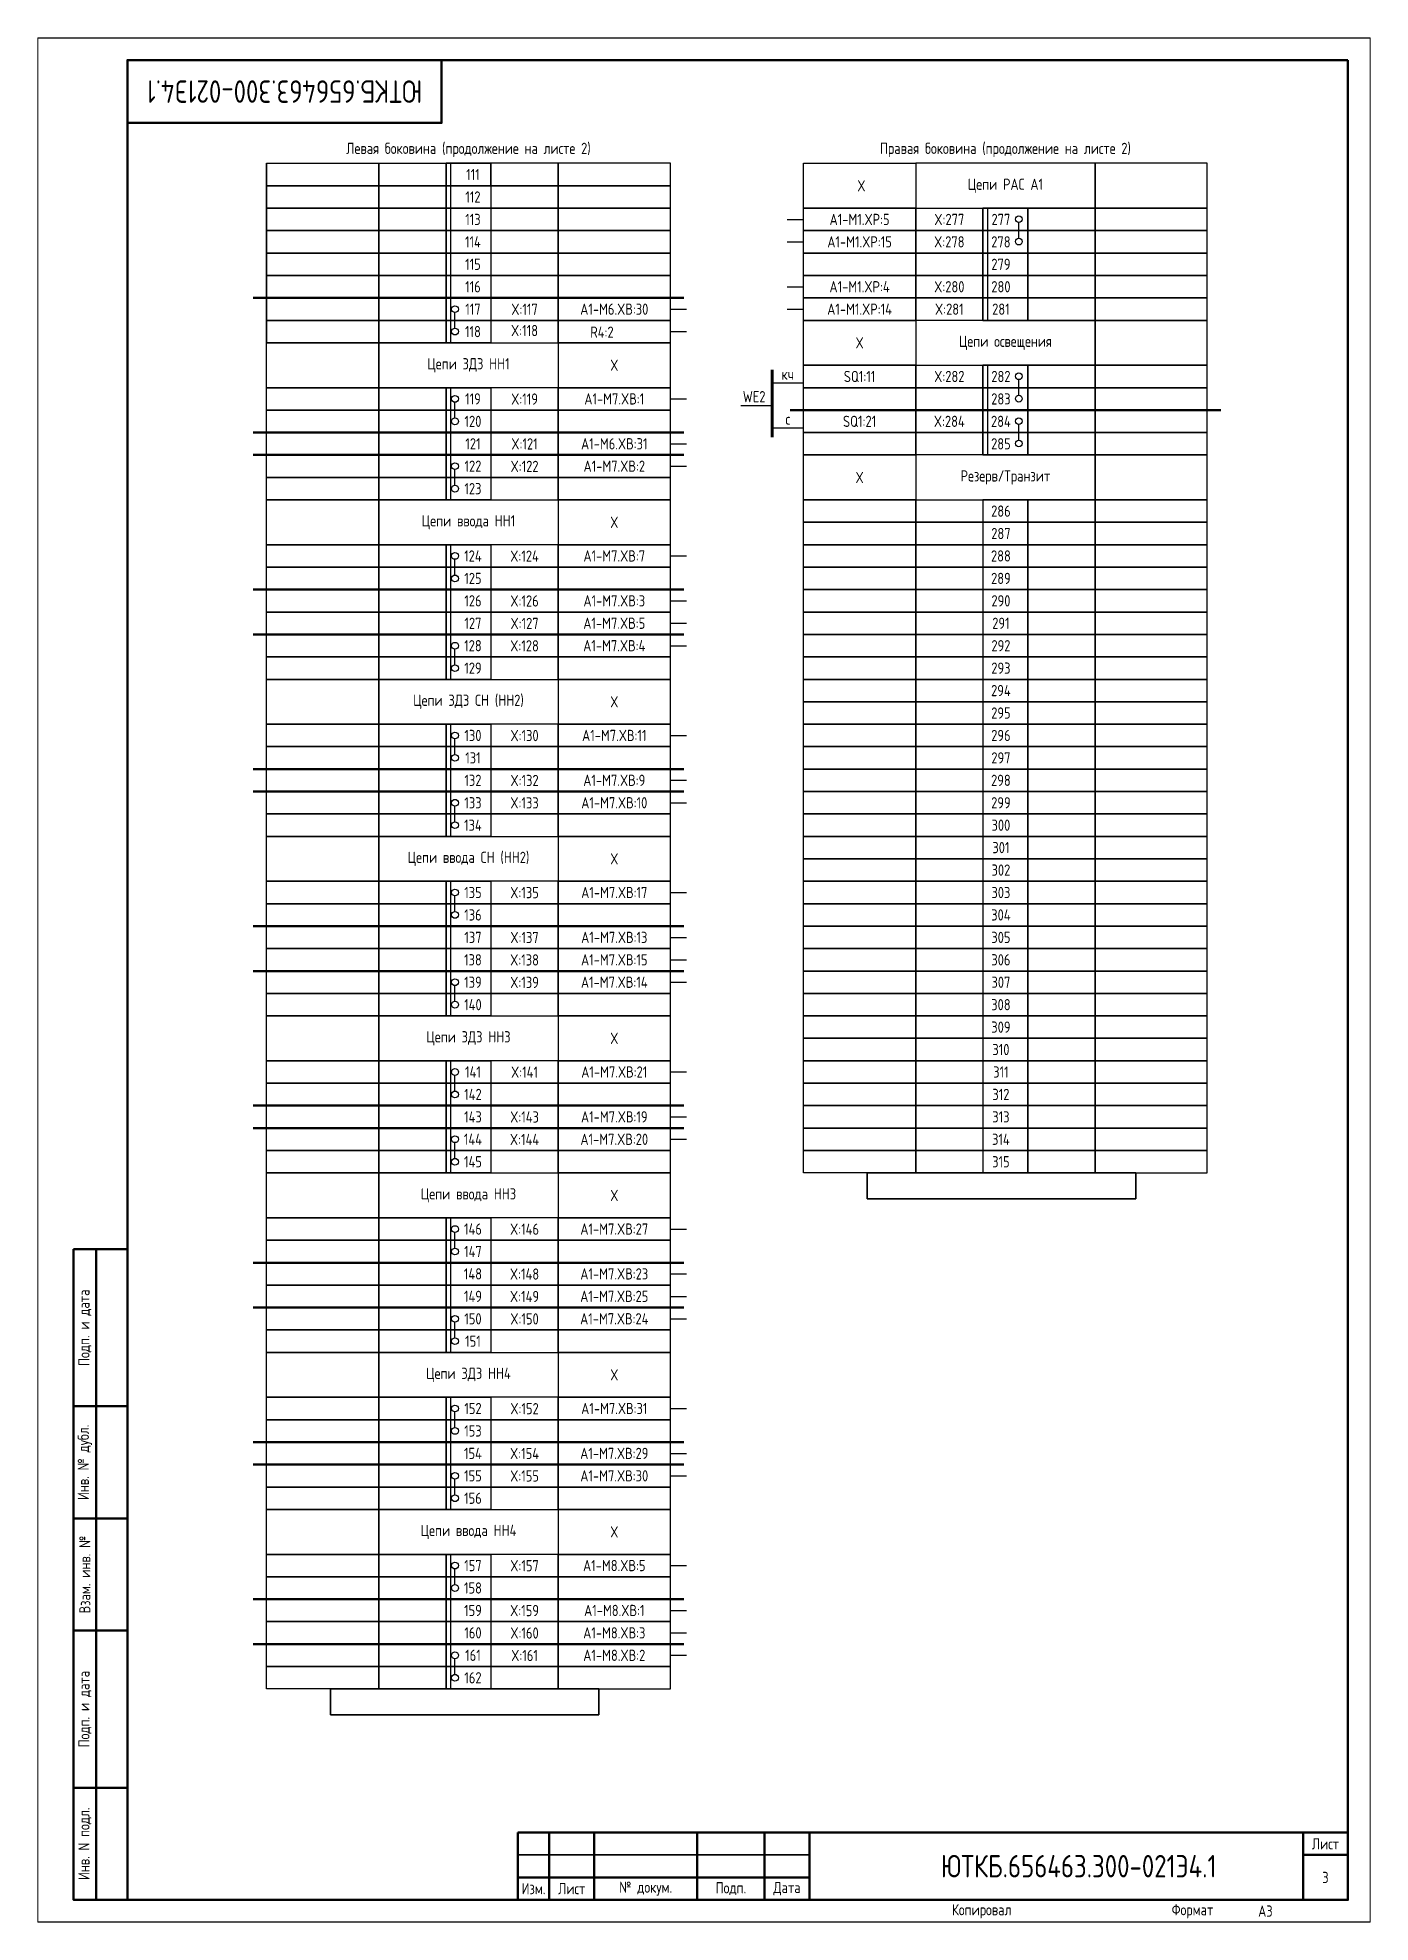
# Paper-space layout 'Э4.1_3' of a CAD drawing. Header units: millimetres, sheet in inches. Extents: x 252.6 to 269.3, y 96.7 to 120.3.
# The model-space entities are those that its viewports show. They can reach past a viewport. Long polylines and large blocks are cut down to what shows.
import ezdxf

# ---------------------------------------------------------------- set-up
doc = ezdxf.new("R2010")
doc.units = ezdxf.units.MM
doc.styles.add('Gost_type_A', font='GOST_0.TTF')

psp = doc.layouts.new('Э4.1_3')

msp = doc.modelspace()

# ---------------------------------------------------------------- texts
at = {"insert": (4009, 408), "char_height": 5, "width": 70, "attachment_point": 5, "rotation": 180, "style": 'Gost_type_A'}
msp.add_mtext('ЮТКБ.656463.300-021Э4.1', dxfattribs=at)
at = {"style": 'Gost_type_A'}
for s, insert, char_height, width, attachment_point in [('Левая боковина (продолжение на листе 2)', (4050, 395), 2.5, 90, 5), ('Правая боковина (продолжение на листе 2)', (4169.67, 395), 2.5, 90, 5), ('X', (4137.58, 387), 2.5, 25, 5), ('Цепи РАС А1', (4169.67, 387), 2.5, 40, 5), ('A1-М1.XP:5', (4137.17, 379.5), 2.5, 25, 5), ('A1-М1.XP:15', (4137.17, 374.5), 2.5, 25, 5), ('A1-М1.XP:4', (4137.17, 364.5), 2.5, 25, 5), ('A1-М6.XВ:30', (4082.5, 359.5), 2.5, 25, 5), ('A1-М1.XP:14', (4137.17, 359.5), 2.5, 25, 5), ('R4:2', (4079.75, 354.38), 2.5, 25, 5), ('X', (4137.17, 352), 2.5, 25, 5), ('Цепи освещения', (4169.67, 352), 2.5, 40, 5), ('Цепи ЗДЗ НН1', (4050, 347), 2.5, 40, 5), ('X', (4082.5, 347), 2.5, 25, 5), ('кч', (4121.17, 345), 2.5, 7, 5), ('SQ1:11', (4137.17, 344.5), 2.5, 25, 5), ('A1-М7.XВ:1', (4082.5, 339.5), 2.5, 25, 5), ('WE2', (4113.67, 340), 2.5, 7, 5), ('с', (4121.17, 335), 2.5, 7, 5), ('SQ1:21', (4137.17, 334.5), 2.5, 25, 5), ('A1-М6.XВ:31', (4082.5, 329.5), 2.5, 25, 5), ('A1-М7.XВ:2', (4082.5, 324.5), 2.5, 25, 5), ('Резерв/Транзит', (4169.67, 322), 2.5, 40, 5), ('X', (4137.17, 322), 2.5, 25, 5), ('Цепи ввода НН1', (4050, 312), 2.5, 40, 5), ('X', (4082.5, 312), 2.5, 25, 5), ('A1-М7.XВ:7', (4082.5, 304.5), 2.5, 25, 5), ('A1-М7.XВ:3', (4082.5, 294.5), 2.5, 25, 5), ('A1-М7.XВ:5', (4082.5, 289.5), 2.5, 25, 5), ('A1-М7.XВ:4', (4082.5, 284.5), 2.5, 25, 5), ('Цепи ЗДЗ СН (НН2)', (4050, 272), 2.5, 40, 5), ('X', (4082.5, 272), 2.5, 25, 5), ('A1-М7.XВ:11', (4082.5, 264.5), 2.5, 25, 5), ('A1-М7.XВ:9', (4082.5, 254.5), 2.5, 25, 5), ('A1-М7.XВ:10', (4082.5, 249.5), 2.5, 25, 5), ('Цепи ввода СН (НН2)', (4050, 237), 2.5, 40, 5), ('X', (4082.5, 237), 2.5, 25, 5), ('A1-М7.XВ:17', (4082.5, 229.5), 2.5, 25, 5), ('A1-М7.XВ:13', (4082.5, 219.5), 2.5, 25, 5), ('A1-М7.XВ:15', (4082.5, 214.5), 2.5, 25, 5), ('A1-М7.XВ:14', (4082.5, 209.5), 2.5, 25, 5), ('Цепи ЗДЗ НН3', (4050, 197), 2.5, 40, 5), ('X', (4082.5, 197), 2.5, 25, 5), ('A1-М7.XВ:21', (4082.5, 189.5), 2.5, 25, 5), ('A1-М7.XВ:19', (4082.5, 179.5), 2.5, 25, 5), ('A1-М7.XВ:20', (4082.5, 174.5), 2.5, 25, 5), ('Цепи ввода НН3', (4050, 162), 2.5, 40, 5), ('X', (4082.5, 162), 2.5, 25, 5), ('A1-М7.XВ:27', (4082.5, 154.5), 2.5, 25, 5), ('A1-М7.XВ:23', (4082.5, 144.5), 2.5, 25, 5), ('A1-М7.XВ:25', (4082.5, 139.5), 2.5, 25, 5), ('A1-М7.XВ:24', (4082.5, 134.5), 2.5, 25, 5), ('Цепи ЗДЗ НН4', (4050, 122), 2.5, 40, 5), ('X', (4082.5, 122), 2.5, 25, 5), ('A1-М7.XВ:31', (4082.5, 114.5), 2.5, 25, 5), ('A1-М7.XВ:29', (4082.5, 104.5), 2.5, 25, 5), ('A1-М7.XВ:30', (4082.5, 99.5), 2.5, 25, 5), ('Цепи ввода НН4', (4050, 87), 2.5, 40, 5), ('X', (4082.5, 87), 2.5, 25, 5), ('A1-М8.XВ:5', (4082.5, 79.5), 2.5, 25, 5), ('A1-М8.XВ:1', (4082.5, 69.5), 2.5, 25, 5), ('A1-М8.XВ:3', (4082.5, 64.5), 2.5, 25, 5), ('A1-М8.XВ:2', (4082.5, 59.5), 2.5, 25, 5), ('ЮТКБ.656463.300-021Э4.1', (4186, 12.5), 5, 120, 5), ('3', (4241, 10), 2.5, 10, 5), ('A3', (4226, 2.5), 2.5, 20, 4), ('A3', (4226, 2.5), 2.5, 20, 4)]:
    msp.add_mtext(s, dxfattribs=dict(at, insert=insert, char_height=char_height, width=width, attachment_point=attachment_point))
at = {"ltscale": 10, "char_height": 2.5, "attachment_point": 5, "style": 'Gost_type_A'}
for s, insert, width in [('111', (4051, 389.5), 8), ('112', (4051, 384.5), 8), ('113', (4051, 379.5), 8), ('X:277', (4157.17, 379.5), 15), ('277', (4168.67, 379.5), 8), ('114', (4051, 374.5), 8), ('X:278', (4157.17, 374.5), 15), ('278', (4168.67, 374.5), 8), ('115', (4051, 369.5), 8), ('279', (4168.67, 369.5), 8), ('116', (4051, 364.5), 8), ('X:280', (4157.17, 364.5), 15), ('280', (4168.67, 364.5), 8), ('117', (4051, 359.5), 8), ('X:117', (4062.5, 359.47), 15), ('X:281', (4157.17, 359.5), 15), ('281', (4168.67, 359.5), 8), ('118', (4051, 354.5), 8), ('X:118', (4062.5, 354.73), 15), ('X:282', (4157.17, 344.5), 15), ('282', (4168.67, 344.5), 8), ('119', (4051, 339.5), 8), ('X:119', (4062.5, 339.47), 15), ('283', (4168.67, 339.5), 8), ('120', (4051, 334.5), 8), ('X:284', (4157.17, 334.5), 15), ('284', (4168.67, 334.5), 8), ('121', (4051, 329.5), 8), ('X:121', (4062.5, 329.47), 15), ('285', (4168.67, 329.5), 8), ('122', (4051, 324.5), 8), ('X:122', (4062.5, 324.47), 15), ('123', (4051, 319.5), 8), ('286', (4168.67, 314.5), 8), ('287', (4168.67, 309.5), 8), ('124', (4051, 304.5), 8), ('X:124', (4062.5, 304.47), 15), ('288', (4168.67, 304.5), 8), ('125', (4051, 299.5), 8), ('289', (4168.67, 299.5), 8), ('126', (4051, 294.5), 8), ('X:126', (4062.5, 294.47), 15), ('290', (4168.67, 294.5), 8), ('127', (4051, 289.5), 8), ('X:127', (4062.5, 289.47), 15), ('291', (4168.67, 289.5), 8), ('128', (4051, 284.5), 8), ('X:128', (4062.5, 284.47), 15), ('292', (4168.67, 284.5), 8), ('129', (4051, 279.5), 8), ('293', (4168.67, 279.5), 8), ('294', (4168.67, 274.5), 8), ('295', (4168.67, 269.5), 8), ('130', (4051, 264.5), 8), ('X:130', (4062.5, 264.47), 15), ('296', (4168.67, 264.5), 8), ('131', (4051, 259.5), 8), ('297', (4168.67, 259.5), 8), ('132', (4051, 254.5), 8), ('X:132', (4062.5, 254.47), 15), ('298', (4168.67, 254.5), 8), ('133', (4051, 249.5), 8), ('X:133', (4062.5, 249.47), 15), ('299', (4168.67, 249.5), 8), ('134', (4051, 244.5), 8), ('300', (4168.67, 244.5), 8), ('301', (4168.67, 239.5), 8), ('302', (4168.67, 234.5), 8), ('135', (4051, 229.5), 8), ('X:135', (4062.5, 229.47), 15), ('303', (4168.67, 229.5), 8), ('136', (4051, 224.5), 8), ('304', (4168.67, 224.5), 8), ('137', (4051, 219.5), 8), ('X:137', (4062.5, 219.47), 15), ('305', (4168.67, 219.5), 8), ('138', (4051, 214.5), 8), ('X:138', (4062.5, 214.47), 15), ('306', (4168.67, 214.5), 8), ('139', (4051, 209.5), 8), ('X:139', (4062.5, 209.47), 15), ('307', (4168.67, 209.5), 8), ('140', (4051, 204.5), 8), ('308', (4168.67, 204.5), 8), ('309', (4168.67, 199.5), 8), ('310', (4168.67, 194.5), 8), ('141', (4051, 189.5), 8), ('X:141', (4062.5, 189.47), 15), ('311', (4168.67, 189.5), 8), ('142', (4051, 184.5), 8), ('312', (4168.67, 184.5), 8), ('143', (4051, 179.5), 8), ('X:143', (4062.5, 179.47), 15), ('313', (4168.67, 179.5), 8), ('144', (4051, 174.5), 8), ('X:144', (4062.5, 174.47), 15), ('314', (4168.67, 174.5), 8), ('145', (4051, 169.5), 8), ('315', (4168.67, 169.5), 8), ('146', (4051, 154.5), 8), ('X:146', (4062.5, 154.47), 15), ('147', (4051, 149.5), 8), ('148', (4051, 144.5), 8), ('X:148', (4062.5, 144.47), 15), ('149', (4051, 139.5), 8), ('X:149', (4062.5, 139.47), 15), ('150', (4051, 134.5), 8), ('X:150', (4062.5, 134.47), 15), ('151', (4051, 129.5), 8), ('152', (4051, 114.5), 8), ('X:152', (4062.5, 114.47), 15), ('153', (4051, 109.5), 8), ('154', (4051, 104.5), 8), ('X:154', (4062.5, 104.47), 15), ('155', (4051, 99.5), 8), ('X:155', (4062.5, 99.47), 15), ('156', (4051, 94.5), 8), ('157', (4051, 79.5), 8), ('X:157', (4062.5, 79.47), 15), ('158', (4051, 74.5), 8), ('159', (4051, 69.5), 8), ('X:159', (4062.5, 69.47), 15), ('160', (4051, 64.5), 8), ('X:160', (4062.5, 64.47), 15), ('161', (4051, 59.5), 8), ('X:161', (4062.5, 59.47), 15), ('162', (4051, 54.5), 8)]:
    msp.add_mtext(s, dxfattribs=dict(at, insert=insert, width=width))

# ---------------------------------------------------------------- blocks, each defined once
blk = doc.blocks.new('Штамп левый нижний')
at = {"lineweight": 50}
for points in [[(-12, 145), (-7, 145), (-7, 110), (-12, 110)], [(-7, 145), (0, 145), (0, 110), (-7, 110)], [(-12, 110), (-7, 110), (-7, 85), (-12, 85)], [(-7, 110), (0, 110), (0, 85), (-7, 85)], [(-12, 85), (-7, 85), (-7, 60), (-12, 60)], [(-7, 85), (0, 85), (0, 60), (-7, 60)], [(-12, 60), (-7, 60), (-7, 25), (-12, 25)], [(-7, 60), (0, 60), (0, 25), (-7, 25)], [(-12, 25), (-7, 25), (-7, 0), (-12, 0)], [(-7, 25), (0, 25), (0, 0), (-7, 0)]]:
    blk.add_lwpolyline(points, close=True, dxfattribs=at)
at = {"char_height": 2.5, "attachment_point": 5, "rotation": 90, "style": 'Gost_type_A'}
for s, insert, width in [('Подп. и дата', (-9.5, 127.5), 35), ('Инв. № дубл.', (-9.5, 97.5), 25), ('Взам. инв. №', (-9.5, 72.5), 25), ('Подп. и дата', (-9.5, 42.5), 35), ('Инв. N подл.', (-9.5, 12.5), 25)]:
    blk.add_mtext(s, dxfattribs=dict(at, insert=insert, width=width))
blk = doc.blocks.new('Штамп угловой верхний')
at = {"lineweight": 50}
blk.add_lwpolyline([(0, 0), (70, 0), (70, -14), (0, -14)], close=True, dxfattribs=at)
blk = doc.blocks.new('Штамп малый нижний')
at = {"lineweight": 50}
for points in [[(-185, 15), (-178, 15), (-178, 5), (-185, 5)], [(-178, 15), (-168, 15), (-168, 5), (-178, 5)], [(-168, 15), (-145, 15), (-145, 5), (-168, 5)], [(-145, 15), (-130, 15), (-130, 5), (-145, 5)], [(-130, 15), (-120, 15), (-120, 5), (-130, 5)], [(-120, 15), (-10, 15), (-10, 0), (-120, 0)], [(-10, 15), (0, 15), (0, 10), (-10, 10)], [(-10, 10), (0, 10), (0, 0), (-10, 0)], [(-185, 5), (-178, 5), (-178, 0), (-185, 0)], [(-178, 5), (-168, 5), (-168, 0), (-178, 0)], [(-168, 5), (-145, 5), (-145, 0), (-168, 0)], [(-145, 5), (-130, 5), (-130, 0), (-145, 0)], [(-130, 5), (-120, 5), (-120, 0), (-130, 0)]]:
    blk.add_lwpolyline(points, close=True, dxfattribs=at)
for points in [[(-185, 15), (-178, 15), (-178, 10), (-185, 10)], [(-178, 15), (-168, 15), (-168, 10), (-178, 10)], [(-168, 15), (-145, 15), (-145, 10), (-168, 10)], [(-145, 15), (-130, 15), (-130, 10), (-145, 10)], [(-130, 15), (-120, 15), (-120, 10), (-130, 10)], [(-185, 10), (-178, 10), (-178, 5), (-185, 5)], [(-178, 10), (-168, 10), (-168, 5), (-178, 5)], [(-168, 10), (-145, 10), (-145, 5), (-168, 5)], [(-145, 10), (-130, 10), (-130, 5), (-145, 5)], [(-130, 10), (-120, 10), (-120, 5), (-130, 5)]]:
    blk.add_lwpolyline(points, close=True)
at = {"char_height": 2.5, "style": 'Gost_type_A'}
for s, insert, width, attachment_point in [('Лист', (-5, 12.5), 10, 5), ('Изм.', (-181.5, 2.5), 7, 5), ('Лист', (-173, 2.5), 10, 5), ('№ докум.', (-156.5, 2.5), 23, 5), ('Подп.', (-137.5, 2.5), 15, 5), ('Дата', (-125, 2.5), 10, 5), ('Копировал', (-75, -2.53), 13.1202, 6), ('Формат', (-30, -2.53), 13.1202, 6)]:
    blk.add_mtext(s, dxfattribs=dict(at, insert=insert, width=width, attachment_point=attachment_point))

# ---------------------------------------------------------------- linework, layer by layer
at = {"color": 5}
msp.add_line((4005, 392), (4005, 352), dxfattribs=at)
for p, q in [((4046, 392), (4046, 352)), ((4121.04, 379.5), (4124.67, 379.5)), ((4121.04, 374.5), (4124.67, 374.5)), ((4121.04, 364.5), (4124.67, 364.5)), ((4095, 359.5), (4098.62, 359.5)), ((4121.04, 359.5), (4124.67, 359.5)), ((4095, 354.5), (4098.62, 354.5)), ((4124.67, 343), (4117.67, 343)), ((4095, 339.5), (4098.62, 339.5)), ((4110.67, 338), (4117.67, 338)), ((4124.67, 333), (4117.67, 333)), ((4095, 329.5), (4098.62, 329.5)), ((4095, 324.5), (4098.62, 324.5)), ((4095, 304.5), (4098.62, 304.5)), ((4095, 294.5), (4098.62, 294.5)), ((4095, 289.5), (4098.62, 289.5)), ((4095, 284.5), (4098.62, 284.5)), ((4095, 264.5), (4098.62, 264.5)), ((4095, 254.5), (4098.62, 254.5)), ((4095, 249.5), (4098.62, 249.5)), ((4095, 229.5), (4098.62, 229.5)), ((4095, 219.5), (4098.62, 219.5)), ((4095, 214.5), (4098.62, 214.5)), ((4095, 209.5), (4098.62, 209.5)), ((4095, 189.5), (4098.62, 189.5)), ((4095, 179.5), (4098.62, 179.5)), ((4095, 174.5), (4098.62, 174.5)), ((4095, 154.5), (4098.62, 154.5)), ((4095, 144.5), (4098.62, 144.5)), ((4095, 139.5), (4098.62, 139.5)), ((4095, 134.5), (4098.62, 134.5)), ((4095, 114.5), (4098.62, 114.5)), ((4095, 104.5), (4098.62, 104.5)), ((4095, 99.5), (4098.62, 99.5)), ((4095, 79.5), (4098.62, 79.5)), ((4095, 69.5), (4098.62, 69.5)), ((4095, 64.5), (4098.62, 64.5)), ((4095, 59.5), (4098.62, 59.5))]:
    msp.add_line(p, q)
at = {"lineweight": -2}
for p, q in [((4172.67, 375.25), (4172.67, 378.75)), ((4172.67, 340.25), (4172.67, 343.75)), ((4172.67, 330.25), (4172.67, 333.75))]:
    msp.add_line(p, q, dxfattribs=at)
at = {"lineweight": 50}
for p, q in [((4002, 362), (4098, 362)), ((4121.67, 337), (4217.67, 337)), ((4002, 332), (4098, 332)), ((4002, 327), (4098, 327)), ((4002, 297), (4098, 297)), ((4002, 287), (4098, 287)), ((4002, 257), (4098, 257)), ((4002, 252), (4098, 252)), ((4002, 222), (4098, 222)), ((4002, 212), (4098, 212)), ((4002, 182), (4098, 182)), ((4002, 177), (4098, 177)), ((4002, 147), (4098, 147)), ((4002, 137), (4098, 137)), ((4002, 107), (4098, 107)), ((4002, 102), (4098, 102)), ((4002, 72), (4098, 72)), ((4002, 62), (4098, 62))]:
    msp.add_line(p, q, dxfattribs=at)
at = {"color": 7, "lineweight": -2}
for p, q in [((4047, 355.25), (4047, 358.75)), ((4047, 335.25), (4047, 338.75)), ((4047, 320.25), (4047, 323.75)), ((4047, 300.25), (4047, 303.75)), ((4047, 280.25), (4047, 283.75)), ((4047, 260.25), (4047, 263.75)), ((4047, 245.25), (4047, 248.75)), ((4047, 225.25), (4047, 228.75)), ((4047, 205.25), (4047, 208.75)), ((4047, 185.25), (4047, 188.75)), ((4047, 170.25), (4047, 173.75)), ((4047, 150.25), (4047, 153.75)), ((4047, 130.25), (4047, 133.75)), ((4047, 110.25), (4047, 113.75)), ((4047, 95.25), (4047, 98.75)), ((4047, 75.25), (4047, 78.75)), ((4047, 55.25), (4047, 58.75))]:
    msp.add_line(p, q, dxfattribs=at)
at = {"linetype": 'ByBlock', "lineweight": 60}
msp.add_line((4117.67, 331), (4117.67, 346), dxfattribs=at)
for points in [[(3954, 420), (3954, 0), (3657, 0), (3657, 420)], [(4251, 420), (4251, 0), (3954, 0), (3954, 420)], [(4005, 392), (4030, 392), (4030, 387), (4005, 387)], [(4005, 392), (4030, 392), (4030, 387), (4005, 387)], [(4030, 392), (4045, 392), (4045, 387), (4030, 387)], [(4055, 392), (4045, 392), (4045, 387), (4055, 387)], [(4045, 392), (4055, 392), (4055, 387), (4045, 387)], [(4070, 392), (4055, 392), (4055, 387), (4070, 387)], [(4070, 392), (4055, 392), (4055, 387), (4070, 387)], [(4095, 392), (4070, 392), (4070, 387), (4095, 387)], [(4095, 392), (4070, 392), (4070, 387), (4095, 387)], [(4124.67, 392), (4149.67, 392), (4149.67, 382), (4124.67, 382)], [(4189.67, 392), (4149.67, 392), (4149.67, 382), (4189.67, 382)], [(4214.67, 392), (4189.67, 392), (4189.67, 382), (4214.67, 382)], [(4005, 387), (4030, 387), (4030, 382), (4005, 382)], [(4030, 387), (4045, 387), (4045, 382), (4030, 382)], [(4045, 387), (4055, 387), (4055, 382), (4045, 382)], [(4070, 387), (4055, 387), (4055, 382), (4070, 382)], [(4095, 387), (4070, 387), (4070, 382), (4095, 382)], [(4005, 382), (4030, 382), (4030, 377), (4005, 377)], [(4030, 382), (4045, 382), (4045, 377), (4030, 377)], [(4045, 382), (4055, 382), (4055, 377), (4045, 377)], [(4070, 382), (4055, 382), (4055, 377), (4070, 377)], [(4095, 382), (4070, 382), (4070, 377), (4095, 377)], [(4124.67, 382), (4149.67, 382), (4149.67, 377), (4124.67, 377)], [(4149.67, 382), (4164.67, 382), (4164.67, 377), (4149.67, 377)], [(4174.67, 382), (4164.67, 382), (4164.67, 377), (4174.67, 377)], [(4164.67, 382), (4165.67, 382), (4165.67, 357), (4164.67, 357)], [(4189.67, 382), (4174.67, 382), (4174.67, 377), (4189.67, 377)], [(4214.67, 382), (4189.67, 382), (4189.67, 377), (4214.67, 377)], [(4005, 377), (4030, 377), (4030, 372), (4005, 372)], [(4030, 377), (4045, 377), (4045, 372), (4030, 372)], [(4045, 377), (4055, 377), (4055, 372), (4045, 372)], [(4070, 377), (4055, 377), (4055, 372), (4070, 372)], [(4095, 377), (4070, 377), (4070, 372), (4095, 372)], [(4124.67, 377), (4149.67, 377), (4149.67, 372), (4124.67, 372)], [(4149.67, 377), (4164.67, 377), (4164.67, 372), (4149.67, 372)], [(4174.67, 377), (4164.67, 377), (4164.67, 372), (4174.67, 372)], [(4189.67, 377), (4174.67, 377), (4174.67, 372), (4189.67, 372)], [(4214.67, 377), (4189.67, 377), (4189.67, 372), (4214.67, 372)], [(4005, 372), (4030, 372), (4030, 367), (4005, 367)], [(4030, 372), (4045, 372), (4045, 367), (4030, 367)], [(4045, 372), (4055, 372), (4055, 367), (4045, 367)], [(4070, 372), (4055, 372), (4055, 367), (4070, 367)], [(4095, 372), (4070, 372), (4070, 367), (4095, 367)], [(4124.67, 372), (4149.67, 372), (4149.67, 367), (4124.67, 367)], [(4124.67, 372), (4149.67, 372), (4149.67, 367), (4124.67, 367)], [(4149.67, 372), (4164.67, 372), (4164.67, 367), (4149.67, 367)], [(4149.67, 372), (4164.67, 372), (4164.67, 367), (4149.67, 367)], [(4174.67, 372), (4164.67, 372), (4164.67, 367), (4174.67, 367)], [(4174.67, 372), (4164.67, 372), (4164.67, 367), (4174.67, 367)], [(4189.67, 372), (4174.67, 372), (4174.67, 367), (4189.67, 367)], [(4189.67, 372), (4174.67, 372), (4174.67, 367), (4189.67, 367)], [(4214.67, 372), (4189.67, 372), (4189.67, 367), (4214.67, 367)], [(4214.67, 372), (4189.67, 372), (4189.67, 367), (4214.67, 367)], [(4005, 367), (4030, 367), (4030, 362), (4005, 362)], [(4030, 367), (4045, 367), (4045, 362), (4030, 362)], [(4045, 367), (4055, 367), (4055, 362), (4045, 362)], [(4070, 367), (4055, 367), (4055, 362), (4070, 362)], [(4095, 367), (4070, 367), (4070, 362), (4095, 362)], [(4124.67, 367), (4149.67, 367), (4149.67, 362), (4124.67, 362)], [(4124.67, 367), (4149.67, 367), (4149.67, 362), (4124.67, 362)], [(4149.67, 367), (4164.67, 367), (4164.67, 362), (4149.67, 362)], [(4149.67, 367), (4164.67, 367), (4164.67, 362), (4149.67, 362)], [(4174.67, 367), (4164.67, 367), (4164.67, 362), (4174.67, 362)], [(4174.67, 367), (4164.67, 367), (4164.67, 362), (4174.67, 362)], [(4189.67, 367), (4174.67, 367), (4174.67, 362), (4189.67, 362)], [(4189.67, 367), (4174.67, 367), (4174.67, 362), (4189.67, 362)], [(4214.67, 367), (4189.67, 367), (4189.67, 362), (4214.67, 362)], [(4214.67, 367), (4189.67, 367), (4189.67, 362), (4214.67, 362)], [(4005, 362), (4030, 362), (4030, 357), (4005, 357)], [(4030, 362), (4045, 362), (4045, 357), (4030, 357)], [(4045, 362), (4055, 362), (4055, 357), (4045, 357)], [(4070, 362), (4055, 362), (4055, 357), (4070, 357)], [(4095, 362), (4070, 362), (4070, 357), (4095, 357)], [(4124.67, 362), (4149.67, 362), (4149.67, 357), (4124.67, 357)], [(4149.67, 362), (4164.67, 362), (4164.67, 357), (4149.67, 357)], [(4174.67, 362), (4164.67, 362), (4164.67, 357), (4174.67, 357)], [(4189.67, 362), (4174.67, 362), (4174.67, 357), (4189.67, 357)], [(4214.67, 362), (4189.67, 362), (4189.67, 357), (4214.67, 357)], [(4005, 357), (4030, 357), (4030, 352), (4005, 352)], [(4030, 357), (4045, 357), (4045, 352), (4030, 352)], [(4045, 357), (4055, 357), (4055, 352), (4045, 352)], [(4070, 357), (4055, 357), (4055, 352), (4070, 352)], [(4095, 357), (4070, 357), (4070, 352), (4095, 352)], [(4124.67, 357), (4149.67, 357), (4149.67, 347), (4124.67, 347)], [(4189.67, 357), (4149.67, 357), (4149.67, 347), (4189.67, 347)], [(4214.67, 357), (4189.67, 357), (4189.67, 347), (4214.67, 347)], [(4005, 352), (4030, 352), (4030, 342), (4005, 342)], [(4005, 352), (4030, 352), (4030, 342), (4005, 342)], [(4030, 352), (4070, 352), (4070, 342), (4030, 342)], [(4095, 352), (4070, 352), (4070, 342), (4095, 342)], [(4124.67, 347), (4149.67, 347), (4149.67, 342), (4124.67, 342)], [(4149.67, 347), (4164.67, 347), (4164.67, 342), (4149.67, 342)], [(4174.67, 347), (4164.67, 347), (4164.67, 342), (4174.67, 342)], [(4164.67, 347), (4165.67, 347), (4165.67, 327), (4164.67, 327)], [(4189.67, 347), (4174.67, 347), (4174.67, 342), (4189.67, 342)], [(4214.67, 347), (4189.67, 347), (4189.67, 342), (4214.67, 342)], [(4005, 342), (4030, 342), (4030, 337), (4005, 337)], [(4030, 342), (4045, 342), (4045, 337), (4030, 337)], [(4045, 342), (4055, 342), (4055, 337), (4045, 337)], [(4045, 342), (4046, 342), (4046, 317), (4045, 317)], [(4070, 342), (4055, 342), (4055, 337), (4070, 337)], [(4095, 342), (4070, 342), (4070, 337), (4095, 337)], [(4124.67, 342), (4149.67, 342), (4149.67, 337), (4124.67, 337)], [(4149.67, 342), (4164.67, 342), (4164.67, 337), (4149.67, 337)], [(4174.67, 342), (4164.67, 342), (4164.67, 337), (4174.67, 337)], [(4189.67, 342), (4174.67, 342), (4174.67, 337), (4189.67, 337)], [(4214.67, 342), (4189.67, 342), (4189.67, 337), (4214.67, 337)], [(4005, 337), (4030, 337), (4030, 332), (4005, 332)], [(4030, 337), (4045, 337), (4045, 332), (4030, 332)], [(4045, 337), (4055, 337), (4055, 332), (4045, 332)], [(4070, 337), (4055, 337), (4055, 332), (4070, 332)], [(4095, 337), (4070, 337), (4070, 332), (4095, 332)], [(4124.67, 337), (4149.67, 337), (4149.67, 332), (4124.67, 332)], [(4149.67, 337), (4164.67, 337), (4164.67, 332), (4149.67, 332)], [(4174.67, 337), (4164.67, 337), (4164.67, 332), (4174.67, 332)], [(4189.67, 337), (4174.67, 337), (4174.67, 332), (4189.67, 332)], [(4214.67, 337), (4189.67, 337), (4189.67, 332), (4214.67, 332)], [(4005, 332), (4030, 332), (4030, 327), (4005, 327)], [(4030, 332), (4045, 332), (4045, 327), (4030, 327)], [(4045, 332), (4055, 332), (4055, 327), (4045, 327)], [(4070, 332), (4055, 332), (4055, 327), (4070, 327)], [(4095, 332), (4070, 332), (4070, 327), (4095, 327)], [(4124.67, 332), (4149.67, 332), (4149.67, 327), (4124.67, 327)], [(4149.67, 332), (4164.67, 332), (4164.67, 327), (4149.67, 327)], [(4174.67, 332), (4164.67, 332), (4164.67, 327), (4174.67, 327)], [(4189.67, 332), (4174.67, 332), (4174.67, 327), (4189.67, 327)], [(4214.67, 332), (4189.67, 332), (4189.67, 327), (4214.67, 327)], [(4005, 327), (4030, 327), (4030, 322), (4005, 322)], [(4030, 327), (4045, 327), (4045, 322), (4030, 322)], [(4045, 327), (4055, 327), (4055, 322), (4045, 322)], [(4070, 327), (4055, 327), (4055, 322), (4070, 322)], [(4095, 327), (4070, 327), (4070, 322), (4095, 322)], [(4124.67, 327), (4149.67, 327), (4149.67, 317), (4124.67, 317)], [(4189.67, 327), (4149.67, 327), (4149.67, 317), (4189.67, 317)], [(4214.67, 327), (4189.67, 327), (4189.67, 317), (4214.67, 317)], [(4005, 322), (4030, 322), (4030, 317), (4005, 317)], [(4030, 322), (4045, 322), (4045, 317), (4030, 317)], [(4045, 322), (4055, 322), (4055, 317), (4045, 317)], [(4070, 322), (4055, 322), (4055, 317), (4070, 317)], [(4095, 322), (4070, 322), (4070, 317), (4095, 317)], [(4005, 317), (4030, 317), (4030, 307), (4005, 307)], [(4030, 317), (4070, 317), (4070, 307), (4030, 307)], [(4095, 317), (4070, 317), (4070, 307), (4095, 307)], [(4124.67, 317), (4149.67, 317), (4149.67, 312), (4124.67, 312)], [(4149.67, 317), (4164.67, 317), (4164.67, 312), (4149.67, 312)], [(4174.67, 317), (4164.67, 317), (4164.67, 312), (4174.67, 312)], [(4189.67, 317), (4174.67, 317), (4174.67, 312), (4189.67, 312)], [(4214.67, 317), (4189.67, 317), (4189.67, 312), (4214.67, 312)], [(4124.67, 312), (4149.67, 312), (4149.67, 307), (4124.67, 307)], [(4124.67, 312), (4149.67, 312), (4149.67, 307), (4124.67, 307)], [(4149.67, 312), (4164.67, 312), (4164.67, 307), (4149.67, 307)], [(4149.67, 312), (4164.67, 312), (4164.67, 307), (4149.67, 307)], [(4174.67, 312), (4164.67, 312), (4164.67, 307), (4174.67, 307)], [(4174.67, 312), (4164.67, 312), (4164.67, 307), (4174.67, 307)], [(4189.67, 312), (4174.67, 312), (4174.67, 307), (4189.67, 307)], [(4189.67, 312), (4174.67, 312), (4174.67, 307), (4189.67, 307)], [(4214.67, 312), (4189.67, 312), (4189.67, 307), (4214.67, 307)], [(4214.67, 312), (4189.67, 312), (4189.67, 307), (4214.67, 307)], [(4005, 307), (4030, 307), (4030, 302), (4005, 302)], [(4030, 307), (4045, 307), (4045, 302), (4030, 302)], [(4045, 307), (4055, 307), (4055, 302), (4045, 302)], [(4045, 307), (4046, 307), (4046, 277), (4045, 277)], [(4070, 307), (4055, 307), (4055, 302), (4070, 302)], [(4095, 307), (4070, 307), (4070, 302), (4095, 302)], [(4124.67, 307), (4149.67, 307), (4149.67, 302), (4124.67, 302)], [(4124.67, 307), (4149.67, 307), (4149.67, 302), (4124.67, 302)], [(4149.67, 307), (4164.67, 307), (4164.67, 302), (4149.67, 302)], [(4149.67, 307), (4164.67, 307), (4164.67, 302), (4149.67, 302)], [(4174.67, 307), (4164.67, 307), (4164.67, 302), (4174.67, 302)], [(4174.67, 307), (4164.67, 307), (4164.67, 302), (4174.67, 302)], [(4189.67, 307), (4174.67, 307), (4174.67, 302), (4189.67, 302)], [(4189.67, 307), (4174.67, 307), (4174.67, 302), (4189.67, 302)], [(4214.67, 307), (4189.67, 307), (4189.67, 302), (4214.67, 302)], [(4214.67, 307), (4189.67, 307), (4189.67, 302), (4214.67, 302)], [(4005, 302), (4030, 302), (4030, 297), (4005, 297)], [(4030, 302), (4045, 302), (4045, 297), (4030, 297)], [(4045, 302), (4055, 302), (4055, 297), (4045, 297)], [(4070, 302), (4055, 302), (4055, 297), (4070, 297)], [(4095, 302), (4070, 302), (4070, 297), (4095, 297)], [(4124.67, 302), (4149.67, 302), (4149.67, 297), (4124.67, 297)], [(4124.67, 302), (4149.67, 302), (4149.67, 297), (4124.67, 297)], [(4149.67, 302), (4164.67, 302), (4164.67, 297), (4149.67, 297)], [(4149.67, 302), (4164.67, 302), (4164.67, 297), (4149.67, 297)], [(4174.67, 302), (4164.67, 302), (4164.67, 297), (4174.67, 297)], [(4174.67, 302), (4164.67, 302), (4164.67, 297), (4174.67, 297)], [(4189.67, 302), (4174.67, 302), (4174.67, 297), (4189.67, 297)], [(4189.67, 302), (4174.67, 302), (4174.67, 297), (4189.67, 297)], [(4214.67, 302), (4189.67, 302), (4189.67, 297), (4214.67, 297)], [(4214.67, 302), (4189.67, 302), (4189.67, 297), (4214.67, 297)], [(4005, 297), (4030, 297), (4030, 292), (4005, 292)], [(4030, 297), (4045, 297), (4045, 292), (4030, 292)], [(4045, 297), (4055, 297), (4055, 292), (4045, 292)], [(4070, 297), (4055, 297), (4055, 292), (4070, 292)], [(4095, 297), (4070, 297), (4070, 292), (4095, 292)], [(4124.67, 297), (4149.67, 297), (4149.67, 292), (4124.67, 292)], [(4149.67, 297), (4164.67, 297), (4164.67, 292), (4149.67, 292)], [(4174.67, 297), (4164.67, 297), (4164.67, 292), (4174.67, 292)], [(4189.67, 297), (4174.67, 297), (4174.67, 292), (4189.67, 292)], [(4214.67, 297), (4189.67, 297), (4189.67, 292), (4214.67, 292)], [(4005, 292), (4030, 292), (4030, 287), (4005, 287)], [(4030, 292), (4045, 292), (4045, 287), (4030, 287)], [(4045, 292), (4055, 292), (4055, 287), (4045, 287)], [(4070, 292), (4055, 292), (4055, 287), (4070, 287)], [(4095, 292), (4070, 292), (4070, 287), (4095, 287)], [(4124.67, 292), (4149.67, 292), (4149.67, 287), (4124.67, 287)], [(4149.67, 292), (4164.67, 292), (4164.67, 287), (4149.67, 287)], [(4174.67, 292), (4164.67, 292), (4164.67, 287), (4174.67, 287)], [(4189.67, 292), (4174.67, 292), (4174.67, 287), (4189.67, 287)], [(4214.67, 292), (4189.67, 292), (4189.67, 287), (4214.67, 287)], [(4005, 287), (4030, 287), (4030, 282), (4005, 282)], [(4030, 287), (4045, 287), (4045, 282), (4030, 282)], [(4045, 287), (4055, 287), (4055, 282), (4045, 282)], [(4070, 287), (4055, 287), (4055, 282), (4070, 282)], [(4095, 287), (4070, 287), (4070, 282), (4095, 282)], [(4124.67, 287), (4149.67, 287), (4149.67, 282), (4124.67, 282)], [(4149.67, 287), (4164.67, 287), (4164.67, 282), (4149.67, 282)], [(4174.67, 287), (4164.67, 287), (4164.67, 282), (4174.67, 282)], [(4189.67, 287), (4174.67, 287), (4174.67, 282), (4189.67, 282)], [(4214.67, 287), (4189.67, 287), (4189.67, 282), (4214.67, 282)], [(4005, 282), (4030, 282), (4030, 277), (4005, 277)], [(4030, 282), (4045, 282), (4045, 277), (4030, 277)], [(4045, 282), (4055, 282), (4055, 277), (4045, 277)], [(4070, 282), (4055, 282), (4055, 277), (4070, 277)], [(4095, 282), (4070, 282), (4070, 277), (4095, 277)], [(4124.67, 282), (4149.67, 282), (4149.67, 277), (4124.67, 277)], [(4149.67, 282), (4164.67, 282), (4164.67, 277), (4149.67, 277)], [(4174.67, 282), (4164.67, 282), (4164.67, 277), (4174.67, 277)], [(4189.67, 282), (4174.67, 282), (4174.67, 277), (4189.67, 277)], [(4214.67, 282), (4189.67, 282), (4189.67, 277), (4214.67, 277)], [(4005, 277), (4030, 277), (4030, 267), (4005, 267)], [(4030, 277), (4070, 277), (4070, 267), (4030, 267)], [(4095, 277), (4070, 277), (4070, 267), (4095, 267)], [(4124.67, 277), (4149.67, 277), (4149.67, 272), (4124.67, 272)], [(4149.67, 277), (4164.67, 277), (4164.67, 272), (4149.67, 272)], [(4174.67, 277), (4164.67, 277), (4164.67, 272), (4174.67, 272)], [(4189.67, 277), (4174.67, 277), (4174.67, 272), (4189.67, 272)], [(4214.67, 277), (4189.67, 277), (4189.67, 272), (4214.67, 272)], [(4124.67, 272), (4149.67, 272), (4149.67, 267), (4124.67, 267)], [(4149.67, 272), (4164.67, 272), (4164.67, 267), (4149.67, 267)], [(4174.67, 272), (4164.67, 272), (4164.67, 267), (4174.67, 267)], [(4189.67, 272), (4174.67, 272), (4174.67, 267), (4189.67, 267)], [(4214.67, 272), (4189.67, 272), (4189.67, 267), (4214.67, 267)], [(4005, 267), (4030, 267), (4030, 262), (4005, 262)], [(4030, 267), (4045, 267), (4045, 262), (4030, 262)], [(4045, 267), (4055, 267), (4055, 262), (4045, 262)], [(4045, 267), (4046, 267), (4046, 242), (4045, 242)], [(4070, 267), (4055, 267), (4055, 262), (4070, 262)], [(4095, 267), (4070, 267), (4070, 262), (4095, 262)], [(4124.67, 267), (4149.67, 267), (4149.67, 262), (4124.67, 262)], [(4124.67, 267), (4149.67, 267), (4149.67, 262), (4124.67, 262)], [(4149.67, 267), (4164.67, 267), (4164.67, 262), (4149.67, 262)], [(4149.67, 267), (4164.67, 267), (4164.67, 262), (4149.67, 262)], [(4174.67, 267), (4164.67, 267), (4164.67, 262), (4174.67, 262)], [(4174.67, 267), (4164.67, 267), (4164.67, 262), (4174.67, 262)], [(4189.67, 267), (4174.67, 267), (4174.67, 262), (4189.67, 262)], [(4189.67, 267), (4174.67, 267), (4174.67, 262), (4189.67, 262)], [(4214.67, 267), (4189.67, 267), (4189.67, 262), (4214.67, 262)], [(4214.67, 267), (4189.67, 267), (4189.67, 262), (4214.67, 262)], [(4005, 262), (4030, 262), (4030, 257), (4005, 257)], [(4030, 262), (4045, 262), (4045, 257), (4030, 257)], [(4045, 262), (4055, 262), (4055, 257), (4045, 257)], [(4070, 262), (4055, 262), (4055, 257), (4070, 257)], [(4095, 262), (4070, 262), (4070, 257), (4095, 257)], [(4124.67, 262), (4149.67, 262), (4149.67, 257), (4124.67, 257)], [(4124.67, 262), (4149.67, 262), (4149.67, 257), (4124.67, 257)], [(4149.67, 262), (4164.67, 262), (4164.67, 257), (4149.67, 257)], [(4149.67, 262), (4164.67, 262), (4164.67, 257), (4149.67, 257)], [(4174.67, 262), (4164.67, 262), (4164.67, 257), (4174.67, 257)], [(4174.67, 262), (4164.67, 262), (4164.67, 257), (4174.67, 257)], [(4189.67, 262), (4174.67, 262), (4174.67, 257), (4189.67, 257)], [(4189.67, 262), (4174.67, 262), (4174.67, 257), (4189.67, 257)], [(4214.67, 262), (4189.67, 262), (4189.67, 257), (4214.67, 257)], [(4214.67, 262), (4189.67, 262), (4189.67, 257), (4214.67, 257)], [(4005, 257), (4030, 257), (4030, 252), (4005, 252)], [(4030, 257), (4045, 257), (4045, 252), (4030, 252)], [(4045, 257), (4055, 257), (4055, 252), (4045, 252)], [(4070, 257), (4055, 257), (4055, 252), (4070, 252)], [(4095, 257), (4070, 257), (4070, 252), (4095, 252)], [(4124.67, 257), (4149.67, 257), (4149.67, 252), (4124.67, 252)], [(4124.67, 257), (4149.67, 257), (4149.67, 252), (4124.67, 252)], [(4149.67, 257), (4164.67, 257), (4164.67, 252), (4149.67, 252)], [(4149.67, 257), (4164.67, 257), (4164.67, 252), (4149.67, 252)], [(4174.67, 257), (4164.67, 257), (4164.67, 252), (4174.67, 252)], [(4174.67, 257), (4164.67, 257), (4164.67, 252), (4174.67, 252)], [(4189.67, 257), (4174.67, 257), (4174.67, 252), (4189.67, 252)], [(4189.67, 257), (4174.67, 257), (4174.67, 252), (4189.67, 252)], [(4214.67, 257), (4189.67, 257), (4189.67, 252), (4214.67, 252)], [(4214.67, 257), (4189.67, 257), (4189.67, 252), (4214.67, 252)], [(4005, 252), (4030, 252), (4030, 247), (4005, 247)], [(4030, 252), (4045, 252), (4045, 247), (4030, 247)], [(4045, 252), (4055, 252), (4055, 247), (4045, 247)], [(4070, 252), (4055, 252), (4055, 247), (4070, 247)], [(4095, 252), (4070, 252), (4070, 247), (4095, 247)], [(4124.67, 252), (4149.67, 252), (4149.67, 247), (4124.67, 247)], [(4149.67, 252), (4164.67, 252), (4164.67, 247), (4149.67, 247)], [(4174.67, 252), (4164.67, 252), (4164.67, 247), (4174.67, 247)], [(4189.67, 252), (4174.67, 252), (4174.67, 247), (4189.67, 247)], [(4214.67, 252), (4189.67, 252), (4189.67, 247), (4214.67, 247)], [(4005, 247), (4030, 247), (4030, 242), (4005, 242)], [(4030, 247), (4045, 247), (4045, 242), (4030, 242)], [(4045, 247), (4055, 247), (4055, 242), (4045, 242)], [(4070, 247), (4055, 247), (4055, 242), (4070, 242)], [(4095, 247), (4070, 247), (4070, 242), (4095, 242)], [(4124.67, 247), (4149.67, 247), (4149.67, 242), (4124.67, 242)], [(4149.67, 247), (4164.67, 247), (4164.67, 242), (4149.67, 242)], [(4174.67, 247), (4164.67, 247), (4164.67, 242), (4174.67, 242)], [(4189.67, 247), (4174.67, 247), (4174.67, 242), (4189.67, 242)], [(4214.67, 247), (4189.67, 247), (4189.67, 242), (4214.67, 242)], [(4005, 242), (4030, 242), (4030, 232), (4005, 232)], [(4030, 242), (4070, 242), (4070, 232), (4030, 232)], [(4095, 242), (4070, 242), (4070, 232), (4095, 232)], [(4124.67, 242), (4149.67, 242), (4149.67, 237), (4124.67, 237)], [(4149.67, 242), (4164.67, 242), (4164.67, 237), (4149.67, 237)], [(4174.67, 242), (4164.67, 242), (4164.67, 237), (4174.67, 237)], [(4189.67, 242), (4174.67, 242), (4174.67, 237), (4189.67, 237)], [(4214.67, 242), (4189.67, 242), (4189.67, 237), (4214.67, 237)], [(4124.67, 237), (4149.67, 237), (4149.67, 232), (4124.67, 232)], [(4124.67, 237), (4149.67, 237), (4149.67, 232), (4124.67, 232)], [(4149.67, 237), (4164.67, 237), (4164.67, 232), (4149.67, 232)], [(4149.67, 237), (4164.67, 237), (4164.67, 232), (4149.67, 232)], [(4174.67, 237), (4164.67, 237), (4164.67, 232), (4174.67, 232)], [(4174.67, 237), (4164.67, 237), (4164.67, 232), (4174.67, 232)], [(4189.67, 237), (4174.67, 237), (4174.67, 232), (4189.67, 232)], [(4189.67, 237), (4174.67, 237), (4174.67, 232), (4189.67, 232)], [(4214.67, 237), (4189.67, 237), (4189.67, 232), (4214.67, 232)], [(4214.67, 237), (4189.67, 237), (4189.67, 232), (4214.67, 232)], [(4005, 232), (4030, 232), (4030, 227), (4005, 227)], [(4030, 232), (4045, 232), (4045, 227), (4030, 227)], [(4045, 232), (4055, 232), (4055, 227), (4045, 227)], [(4045, 232), (4046, 232), (4046, 202), (4045, 202)], [(4070, 232), (4055, 232), (4055, 227), (4070, 227)], [(4095, 232), (4070, 232), (4070, 227), (4095, 227)], [(4124.67, 232), (4149.67, 232), (4149.67, 227), (4124.67, 227)], [(4124.67, 232), (4149.67, 232), (4149.67, 227), (4124.67, 227)], [(4149.67, 232), (4164.67, 232), (4164.67, 227), (4149.67, 227)], [(4149.67, 232), (4164.67, 232), (4164.67, 227), (4149.67, 227)], [(4174.67, 232), (4164.67, 232), (4164.67, 227), (4174.67, 227)], [(4174.67, 232), (4164.67, 232), (4164.67, 227), (4174.67, 227)], [(4189.67, 232), (4174.67, 232), (4174.67, 227), (4189.67, 227)], [(4189.67, 232), (4174.67, 232), (4174.67, 227), (4189.67, 227)], [(4214.67, 232), (4189.67, 232), (4189.67, 227), (4214.67, 227)], [(4214.67, 232), (4189.67, 232), (4189.67, 227), (4214.67, 227)], [(4005, 227), (4030, 227), (4030, 222), (4005, 222)], [(4030, 227), (4045, 227), (4045, 222), (4030, 222)], [(4045, 227), (4055, 227), (4055, 222), (4045, 222)], [(4070, 227), (4055, 227), (4055, 222), (4070, 222)], [(4095, 227), (4070, 227), (4070, 222), (4095, 222)], [(4124.67, 227), (4149.67, 227), (4149.67, 222), (4124.67, 222)], [(4149.67, 227), (4164.67, 227), (4164.67, 222), (4149.67, 222)], [(4174.67, 227), (4164.67, 227), (4164.67, 222), (4174.67, 222)], [(4189.67, 227), (4174.67, 227), (4174.67, 222), (4189.67, 222)], [(4214.67, 227), (4189.67, 227), (4189.67, 222), (4214.67, 222)], [(4005, 222), (4030, 222), (4030, 217), (4005, 217)], [(4030, 222), (4045, 222), (4045, 217), (4030, 217)], [(4045, 222), (4055, 222), (4055, 217), (4045, 217)], [(4070, 222), (4055, 222), (4055, 217), (4070, 217)], [(4095, 222), (4070, 222), (4070, 217), (4095, 217)], [(4124.67, 222), (4149.67, 222), (4149.67, 217), (4124.67, 217)], [(4149.67, 222), (4164.67, 222), (4164.67, 217), (4149.67, 217)], [(4174.67, 222), (4164.67, 222), (4164.67, 217), (4174.67, 217)], [(4189.67, 222), (4174.67, 222), (4174.67, 217), (4189.67, 217)], [(4214.67, 222), (4189.67, 222), (4189.67, 217), (4214.67, 217)], [(4005, 217), (4030, 217), (4030, 212), (4005, 212)], [(4030, 217), (4045, 217), (4045, 212), (4030, 212)], [(4045, 217), (4055, 217), (4055, 212), (4045, 212)], [(4070, 217), (4055, 217), (4055, 212), (4070, 212)], [(4095, 217), (4070, 217), (4070, 212), (4095, 212)], [(4124.67, 217), (4149.67, 217), (4149.67, 212), (4124.67, 212)], [(4149.67, 217), (4164.67, 217), (4164.67, 212), (4149.67, 212)], [(4174.67, 217), (4164.67, 217), (4164.67, 212), (4174.67, 212)], [(4189.67, 217), (4174.67, 217), (4174.67, 212), (4189.67, 212)], [(4214.67, 217), (4189.67, 217), (4189.67, 212), (4214.67, 212)], [(4005, 212), (4030, 212), (4030, 207), (4005, 207)], [(4030, 212), (4045, 212), (4045, 207), (4030, 207)], [(4045, 212), (4055, 212), (4055, 207), (4045, 207)], [(4070, 212), (4055, 212), (4055, 207), (4070, 207)], [(4095, 212), (4070, 212), (4070, 207), (4095, 207)], [(4124.67, 212), (4149.67, 212), (4149.67, 207), (4124.67, 207)], [(4149.67, 212), (4164.67, 212), (4164.67, 207), (4149.67, 207)], [(4174.67, 212), (4164.67, 212), (4164.67, 207), (4174.67, 207)], [(4189.67, 212), (4174.67, 212), (4174.67, 207), (4189.67, 207)], [(4214.67, 212), (4189.67, 212), (4189.67, 207), (4214.67, 207)], [(4005, 207), (4030, 207), (4030, 202), (4005, 202)], [(4030, 207), (4045, 207), (4045, 202), (4030, 202)], [(4045, 207), (4055, 207), (4055, 202), (4045, 202)], [(4070, 207), (4055, 207), (4055, 202), (4070, 202)], [(4095, 207), (4070, 207), (4070, 202), (4095, 202)], [(4124.67, 207), (4149.67, 207), (4149.67, 202), (4124.67, 202)], [(4149.67, 207), (4164.67, 207), (4164.67, 202), (4149.67, 202)], [(4174.67, 207), (4164.67, 207), (4164.67, 202), (4174.67, 202)], [(4189.67, 207), (4174.67, 207), (4174.67, 202), (4189.67, 202)], [(4214.67, 207), (4189.67, 207), (4189.67, 202), (4214.67, 202)], [(4005, 202), (4030, 202), (4030, 192), (4005, 192)], [(4030, 202), (4070, 202), (4070, 192), (4030, 192)], [(4095, 202), (4070, 202), (4070, 192), (4095, 192)], [(4124.67, 202), (4149.67, 202), (4149.67, 197), (4124.67, 197)], [(4149.67, 202), (4164.67, 202), (4164.67, 197), (4149.67, 197)], [(4174.67, 202), (4164.67, 202), (4164.67, 197), (4174.67, 197)], [(4189.67, 202), (4174.67, 202), (4174.67, 197), (4189.67, 197)], [(4214.67, 202), (4189.67, 202), (4189.67, 197), (4214.67, 197)], [(4124.67, 197), (4149.67, 197), (4149.67, 192), (4124.67, 192)], [(4124.67, 197), (4149.67, 197), (4149.67, 192), (4124.67, 192)], [(4149.67, 197), (4164.67, 197), (4164.67, 192), (4149.67, 192)], [(4149.67, 197), (4164.67, 197), (4164.67, 192), (4149.67, 192)], [(4174.67, 197), (4164.67, 197), (4164.67, 192), (4174.67, 192)], [(4174.67, 197), (4164.67, 197), (4164.67, 192), (4174.67, 192)], [(4189.67, 197), (4174.67, 197), (4174.67, 192), (4189.67, 192)], [(4189.67, 197), (4174.67, 197), (4174.67, 192), (4189.67, 192)], [(4214.67, 197), (4189.67, 197), (4189.67, 192), (4214.67, 192)], [(4214.67, 197), (4189.67, 197), (4189.67, 192), (4214.67, 192)], [(4005, 192), (4030, 192), (4030, 187), (4005, 187)], [(4030, 192), (4045, 192), (4045, 187), (4030, 187)], [(4045, 192), (4055, 192), (4055, 187), (4045, 187)], [(4045, 192), (4046, 192), (4046, 167), (4045, 167)], [(4070, 192), (4055, 192), (4055, 187), (4070, 187)], [(4095, 192), (4070, 192), (4070, 187), (4095, 187)], [(4124.67, 192), (4149.67, 192), (4149.67, 187), (4124.67, 187)], [(4124.67, 192), (4149.67, 192), (4149.67, 187), (4124.67, 187)], [(4149.67, 192), (4164.67, 192), (4164.67, 187), (4149.67, 187)], [(4149.67, 192), (4164.67, 192), (4164.67, 187), (4149.67, 187)], [(4174.67, 192), (4164.67, 192), (4164.67, 187), (4174.67, 187)], [(4174.67, 192), (4164.67, 192), (4164.67, 187), (4174.67, 187)], [(4189.67, 192), (4174.67, 192), (4174.67, 187), (4189.67, 187)], [(4189.67, 192), (4174.67, 192), (4174.67, 187), (4189.67, 187)], [(4214.67, 192), (4189.67, 192), (4189.67, 187), (4214.67, 187)], [(4214.67, 192), (4189.67, 192), (4189.67, 187), (4214.67, 187)], [(4005, 187), (4030, 187), (4030, 182), (4005, 182)], [(4030, 187), (4045, 187), (4045, 182), (4030, 182)], [(4045, 187), (4055, 187), (4055, 182), (4045, 182)], [(4070, 187), (4055, 187), (4055, 182), (4070, 182)], [(4095, 187), (4070, 187), (4070, 182), (4095, 182)], [(4124.67, 187), (4149.67, 187), (4149.67, 182), (4124.67, 182)], [(4124.67, 187), (4149.67, 187), (4149.67, 182), (4124.67, 182)], [(4149.67, 187), (4164.67, 187), (4164.67, 182), (4149.67, 182)], [(4149.67, 187), (4164.67, 187), (4164.67, 182), (4149.67, 182)], [(4174.67, 187), (4164.67, 187), (4164.67, 182), (4174.67, 182)], [(4174.67, 187), (4164.67, 187), (4164.67, 182), (4174.67, 182)], [(4189.67, 187), (4174.67, 187), (4174.67, 182), (4189.67, 182)], [(4189.67, 187), (4174.67, 187), (4174.67, 182), (4189.67, 182)], [(4214.67, 187), (4189.67, 187), (4189.67, 182), (4214.67, 182)], [(4214.67, 187), (4189.67, 187), (4189.67, 182), (4214.67, 182)], [(4005, 182), (4030, 182), (4030, 177), (4005, 177)], [(4030, 182), (4045, 182), (4045, 177), (4030, 177)], [(4045, 182), (4055, 182), (4055, 177), (4045, 177)], [(4070, 182), (4055, 182), (4055, 177), (4070, 177)], [(4095, 182), (4070, 182), (4070, 177), (4095, 177)], [(4124.67, 182), (4149.67, 182), (4149.67, 177), (4124.67, 177)], [(4149.67, 182), (4164.67, 182), (4164.67, 177), (4149.67, 177)], [(4174.67, 182), (4164.67, 182), (4164.67, 177), (4174.67, 177)], [(4189.67, 182), (4174.67, 182), (4174.67, 177), (4189.67, 177)], [(4214.67, 182), (4189.67, 182), (4189.67, 177), (4214.67, 177)], [(4005, 177), (4030, 177), (4030, 172), (4005, 172)], [(4030, 177), (4045, 177), (4045, 172), (4030, 172)], [(4045, 177), (4055, 177), (4055, 172), (4045, 172)], [(4070, 177), (4055, 177), (4055, 172), (4070, 172)], [(4095, 177), (4070, 177), (4070, 172), (4095, 172)], [(4124.67, 177), (4149.67, 177), (4149.67, 172), (4124.67, 172)], [(4149.67, 177), (4164.67, 177), (4164.67, 172), (4149.67, 172)], [(4174.67, 177), (4164.67, 177), (4164.67, 172), (4174.67, 172)], [(4189.67, 177), (4174.67, 177), (4174.67, 172), (4189.67, 172)], [(4214.67, 177), (4189.67, 177), (4189.67, 172), (4214.67, 172)], [(4005, 172), (4030, 172), (4030, 167), (4005, 167)], [(4030, 172), (4045, 172), (4045, 167), (4030, 167)], [(4045, 172), (4055, 172), (4055, 167), (4045, 167)], [(4070, 172), (4055, 172), (4055, 167), (4070, 167)], [(4095, 172), (4070, 172), (4070, 167), (4095, 167)], [(4124.67, 172), (4149.67, 172), (4149.67, 167), (4124.67, 167)], [(4149.67, 172), (4164.67, 172), (4164.67, 167), (4149.67, 167)], [(4174.67, 172), (4164.67, 172), (4164.67, 167), (4174.67, 167)], [(4189.67, 172), (4174.67, 172), (4174.67, 167), (4189.67, 167)], [(4214.67, 172), (4189.67, 172), (4189.67, 167), (4214.67, 167)], [(4005, 167), (4030, 167), (4030, 157), (4005, 157)], [(4030, 167), (4070, 167), (4070, 157), (4030, 157)], [(4095, 167), (4070, 167), (4070, 157), (4095, 157)], [(4138.89, 167.01), (4198.73, 167.01), (4198.73, 161.23), (4138.89, 161.23)], [(4138.89, 161.23), (4198.73, 161.23), (4198.73, 167), (4138.89, 167)], [(4005, 157), (4030, 157), (4030, 152), (4005, 152)], [(4030, 157), (4045, 157), (4045, 152), (4030, 152)], [(4045, 157), (4055, 157), (4055, 152), (4045, 152)], [(4045, 157), (4046, 157), (4046, 127), (4045, 127)], [(4070, 157), (4055, 157), (4055, 152), (4070, 152)], [(4095, 157), (4070, 157), (4070, 152), (4095, 152)], [(4005, 152), (4030, 152), (4030, 147), (4005, 147)], [(4030, 152), (4045, 152), (4045, 147), (4030, 147)], [(4045, 152), (4055, 152), (4055, 147), (4045, 147)], [(4070, 152), (4055, 152), (4055, 147), (4070, 147)], [(4095, 152), (4070, 152), (4070, 147), (4095, 147)], [(4005, 147), (4030, 147), (4030, 142), (4005, 142)], [(4030, 147), (4045, 147), (4045, 142), (4030, 142)], [(4045, 147), (4055, 147), (4055, 142), (4045, 142)], [(4070, 147), (4055, 147), (4055, 142), (4070, 142)], [(4095, 147), (4070, 147), (4070, 142), (4095, 142)], [(4005, 142), (4030, 142), (4030, 137), (4005, 137)], [(4030, 142), (4045, 142), (4045, 137), (4030, 137)], [(4045, 142), (4055, 142), (4055, 137), (4045, 137)], [(4070, 142), (4055, 142), (4055, 137), (4070, 137)], [(4095, 142), (4070, 142), (4070, 137), (4095, 137)], [(4005, 137), (4030, 137), (4030, 132), (4005, 132)], [(4030, 137), (4045, 137), (4045, 132), (4030, 132)], [(4045, 137), (4055, 137), (4055, 132), (4045, 132)], [(4070, 137), (4055, 137), (4055, 132), (4070, 132)], [(4095, 137), (4070, 137), (4070, 132), (4095, 132)], [(4005, 132), (4030, 132), (4030, 127), (4005, 127)], [(4030, 132), (4045, 132), (4045, 127), (4030, 127)], [(4045, 132), (4055, 132), (4055, 127), (4045, 127)], [(4070, 132), (4055, 132), (4055, 127), (4070, 127)], [(4095, 132), (4070, 132), (4070, 127), (4095, 127)], [(4005, 127), (4030, 127), (4030, 117), (4005, 117)], [(4030, 127), (4070, 127), (4070, 117), (4030, 117)], [(4095, 127), (4070, 127), (4070, 117), (4095, 117)], [(4005, 117), (4030, 117), (4030, 112), (4005, 112)], [(4030, 117), (4045, 117), (4045, 112), (4030, 112)], [(4045, 117), (4055, 117), (4055, 112), (4045, 112)], [(4045, 117), (4046, 117), (4046, 92), (4045, 92)], [(4070, 117), (4055, 117), (4055, 112), (4070, 112)], [(4095, 117), (4070, 117), (4070, 112), (4095, 112)], [(4005, 112), (4030, 112), (4030, 107), (4005, 107)], [(4030, 112), (4045, 112), (4045, 107), (4030, 107)], [(4045, 112), (4055, 112), (4055, 107), (4045, 107)], [(4070, 112), (4055, 112), (4055, 107), (4070, 107)], [(4095, 112), (4070, 112), (4070, 107), (4095, 107)], [(4005, 107), (4030, 107), (4030, 102), (4005, 102)], [(4030, 107), (4045, 107), (4045, 102), (4030, 102)], [(4045, 107), (4055, 107), (4055, 102), (4045, 102)], [(4070, 107), (4055, 107), (4055, 102), (4070, 102)], [(4095, 107), (4070, 107), (4070, 102), (4095, 102)], [(4005, 102), (4030, 102), (4030, 97), (4005, 97)], [(4030, 102), (4045, 102), (4045, 97), (4030, 97)], [(4045, 102), (4055, 102), (4055, 97), (4045, 97)], [(4070, 102), (4055, 102), (4055, 97), (4070, 97)], [(4095, 102), (4070, 102), (4070, 97), (4095, 97)], [(4005, 97), (4030, 97), (4030, 92), (4005, 92)], [(4030, 97), (4045, 97), (4045, 92), (4030, 92)], [(4045, 97), (4055, 97), (4055, 92), (4045, 92)], [(4070, 97), (4055, 97), (4055, 92), (4070, 92)], [(4095, 97), (4070, 97), (4070, 92), (4095, 92)], [(4005, 92), (4030, 92), (4030, 82), (4005, 82)], [(4030, 92), (4070, 92), (4070, 82), (4030, 82)], [(4095, 92), (4070, 92), (4070, 82), (4095, 82)], [(4005, 82), (4030, 82), (4030, 77), (4005, 77)], [(4030, 82), (4045, 82), (4045, 77), (4030, 77)], [(4045, 82), (4055, 82), (4055, 77), (4045, 77)], [(4045, 82), (4046, 82), (4046, 52), (4045, 52)], [(4070, 82), (4055, 82), (4055, 77), (4070, 77)], [(4095, 82), (4070, 82), (4070, 77), (4095, 77)], [(4005, 77), (4030, 77), (4030, 72), (4005, 72)], [(4030, 77), (4045, 77), (4045, 72), (4030, 72)], [(4045, 77), (4055, 77), (4055, 72), (4045, 72)], [(4070, 77), (4055, 77), (4055, 72), (4070, 72)], [(4095, 77), (4070, 77), (4070, 72), (4095, 72)], [(4005, 72), (4030, 72), (4030, 67), (4005, 67)], [(4030, 72), (4045, 72), (4045, 67), (4030, 67)], [(4045, 72), (4055, 72), (4055, 67), (4045, 67)], [(4070, 72), (4055, 72), (4055, 67), (4070, 67)], [(4095, 72), (4070, 72), (4070, 67), (4095, 67)], [(4005, 67), (4030, 67), (4030, 62), (4005, 62)], [(4030, 67), (4045, 67), (4045, 62), (4030, 62)], [(4045, 67), (4055, 67), (4055, 62), (4045, 62)], [(4070, 67), (4055, 67), (4055, 62), (4070, 62)], [(4095, 67), (4070, 67), (4070, 62), (4095, 62)], [(4005, 62), (4030, 62), (4030, 57), (4005, 57)], [(4030, 62), (4045, 62), (4045, 57), (4030, 57)], [(4045, 62), (4055, 62), (4055, 57), (4045, 57)], [(4070, 62), (4055, 62), (4055, 57), (4070, 57)], [(4095, 62), (4070, 62), (4070, 57), (4095, 57)], [(4005, 57), (4030, 57), (4030, 52), (4005, 52)], [(4030, 57), (4045, 57), (4045, 52), (4030, 52)], [(4045, 57), (4055, 57), (4055, 52), (4045, 52)], [(4070, 57), (4055, 57), (4055, 52), (4070, 52)], [(4095, 57), (4070, 57), (4070, 52), (4095, 52)], [(4019.22, 52.01), (4079.06, 52.01), (4079.06, 46.23), (4019.22, 46.23)], [(4019.22, 46.23), (4079.06, 46.23), (4079.06, 52), (4019.22, 52)]]:
    msp.add_lwpolyline(points, close=True)
at = {"lineweight": 50}
msp.add_lwpolyline([(4246, 415), (4246, 5), (3974, 5), (3974, 415)], close=True, dxfattribs=at)
at = {"lineweight": -2}
for centre in [(4172.67, 379.55), (4172.67, 374.55), (4172.67, 344.55), (4172.67, 339.55), (4172.67, 334.55), (4172.67, 329.55)]:
    msp.add_circle(centre, 0.75, dxfattribs=at)
at = {"color": 7, "lineweight": -2}
for centre in [(4047, 359.5), (4047, 359.5), (4047, 359.5), (4047, 354.5), (4047, 339.5), (4047, 339.5), (4047, 339.5), (4047, 334.5), (4047, 324.5), (4047, 324.5), (4047, 324.5), (4047, 319.5), (4047, 304.5), (4047, 304.5), (4047, 304.5), (4047, 299.5), (4047, 284.5), (4047, 284.5), (4047, 284.5), (4047, 279.5), (4047, 264.5), (4047, 264.5), (4047, 264.5), (4047, 259.5), (4047, 249.5), (4047, 249.5), (4047, 249.5), (4047, 244.5), (4047, 229.5), (4047, 229.5), (4047, 229.5), (4047, 224.5), (4047, 209.5), (4047, 209.5), (4047, 209.5), (4047, 204.5), (4047, 189.5), (4047, 189.5), (4047, 189.5), (4047, 184.5), (4047, 174.5), (4047, 174.5), (4047, 174.5), (4047, 169.5), (4047, 154.5), (4047, 154.5), (4047, 154.5), (4047, 149.5), (4047, 134.5), (4047, 134.5), (4047, 134.5), (4047, 129.5), (4047, 114.5), (4047, 114.5), (4047, 114.5), (4047, 109.5), (4047, 99.5), (4047, 99.5), (4047, 99.5), (4047, 94.5), (4047, 79.5), (4047, 79.5), (4047, 79.5), (4047, 74.5), (4047, 59.5), (4047, 59.5), (4047, 59.5), (4047, 54.5)]:
    msp.add_circle(centre, 0.75, dxfattribs=at)

# ---------------------------------------------------------------- block references
for name, p in [('Штамп угловой верхний', (3974, 415)), ('Штамп малый нижний', (4246, 5))]:
    msp.add_blockref(name, p)
at = {"color": 1}
msp.add_blockref('Штамп левый нижний', (3974, 5), dxfattribs=at)

msp.set_redraw_order([(e.dxf.handle, doc.entitydb.next_handle()) for e in msp.query("TEXT MTEXT ATTDEF DIMENSION ARC_DIMENSION")])  # texts and dimensions are drawn at this point

# ---------------------------------------------------------------- viewports
at = {"layer": '0'}
psp.add_viewport(center=(260.976, 108.462), size=(16.681, 23.5893), view_center_point=(4102.5, 210), view_height=420, dxfattribs=at)

doc.saveas('drawing.dxf')
